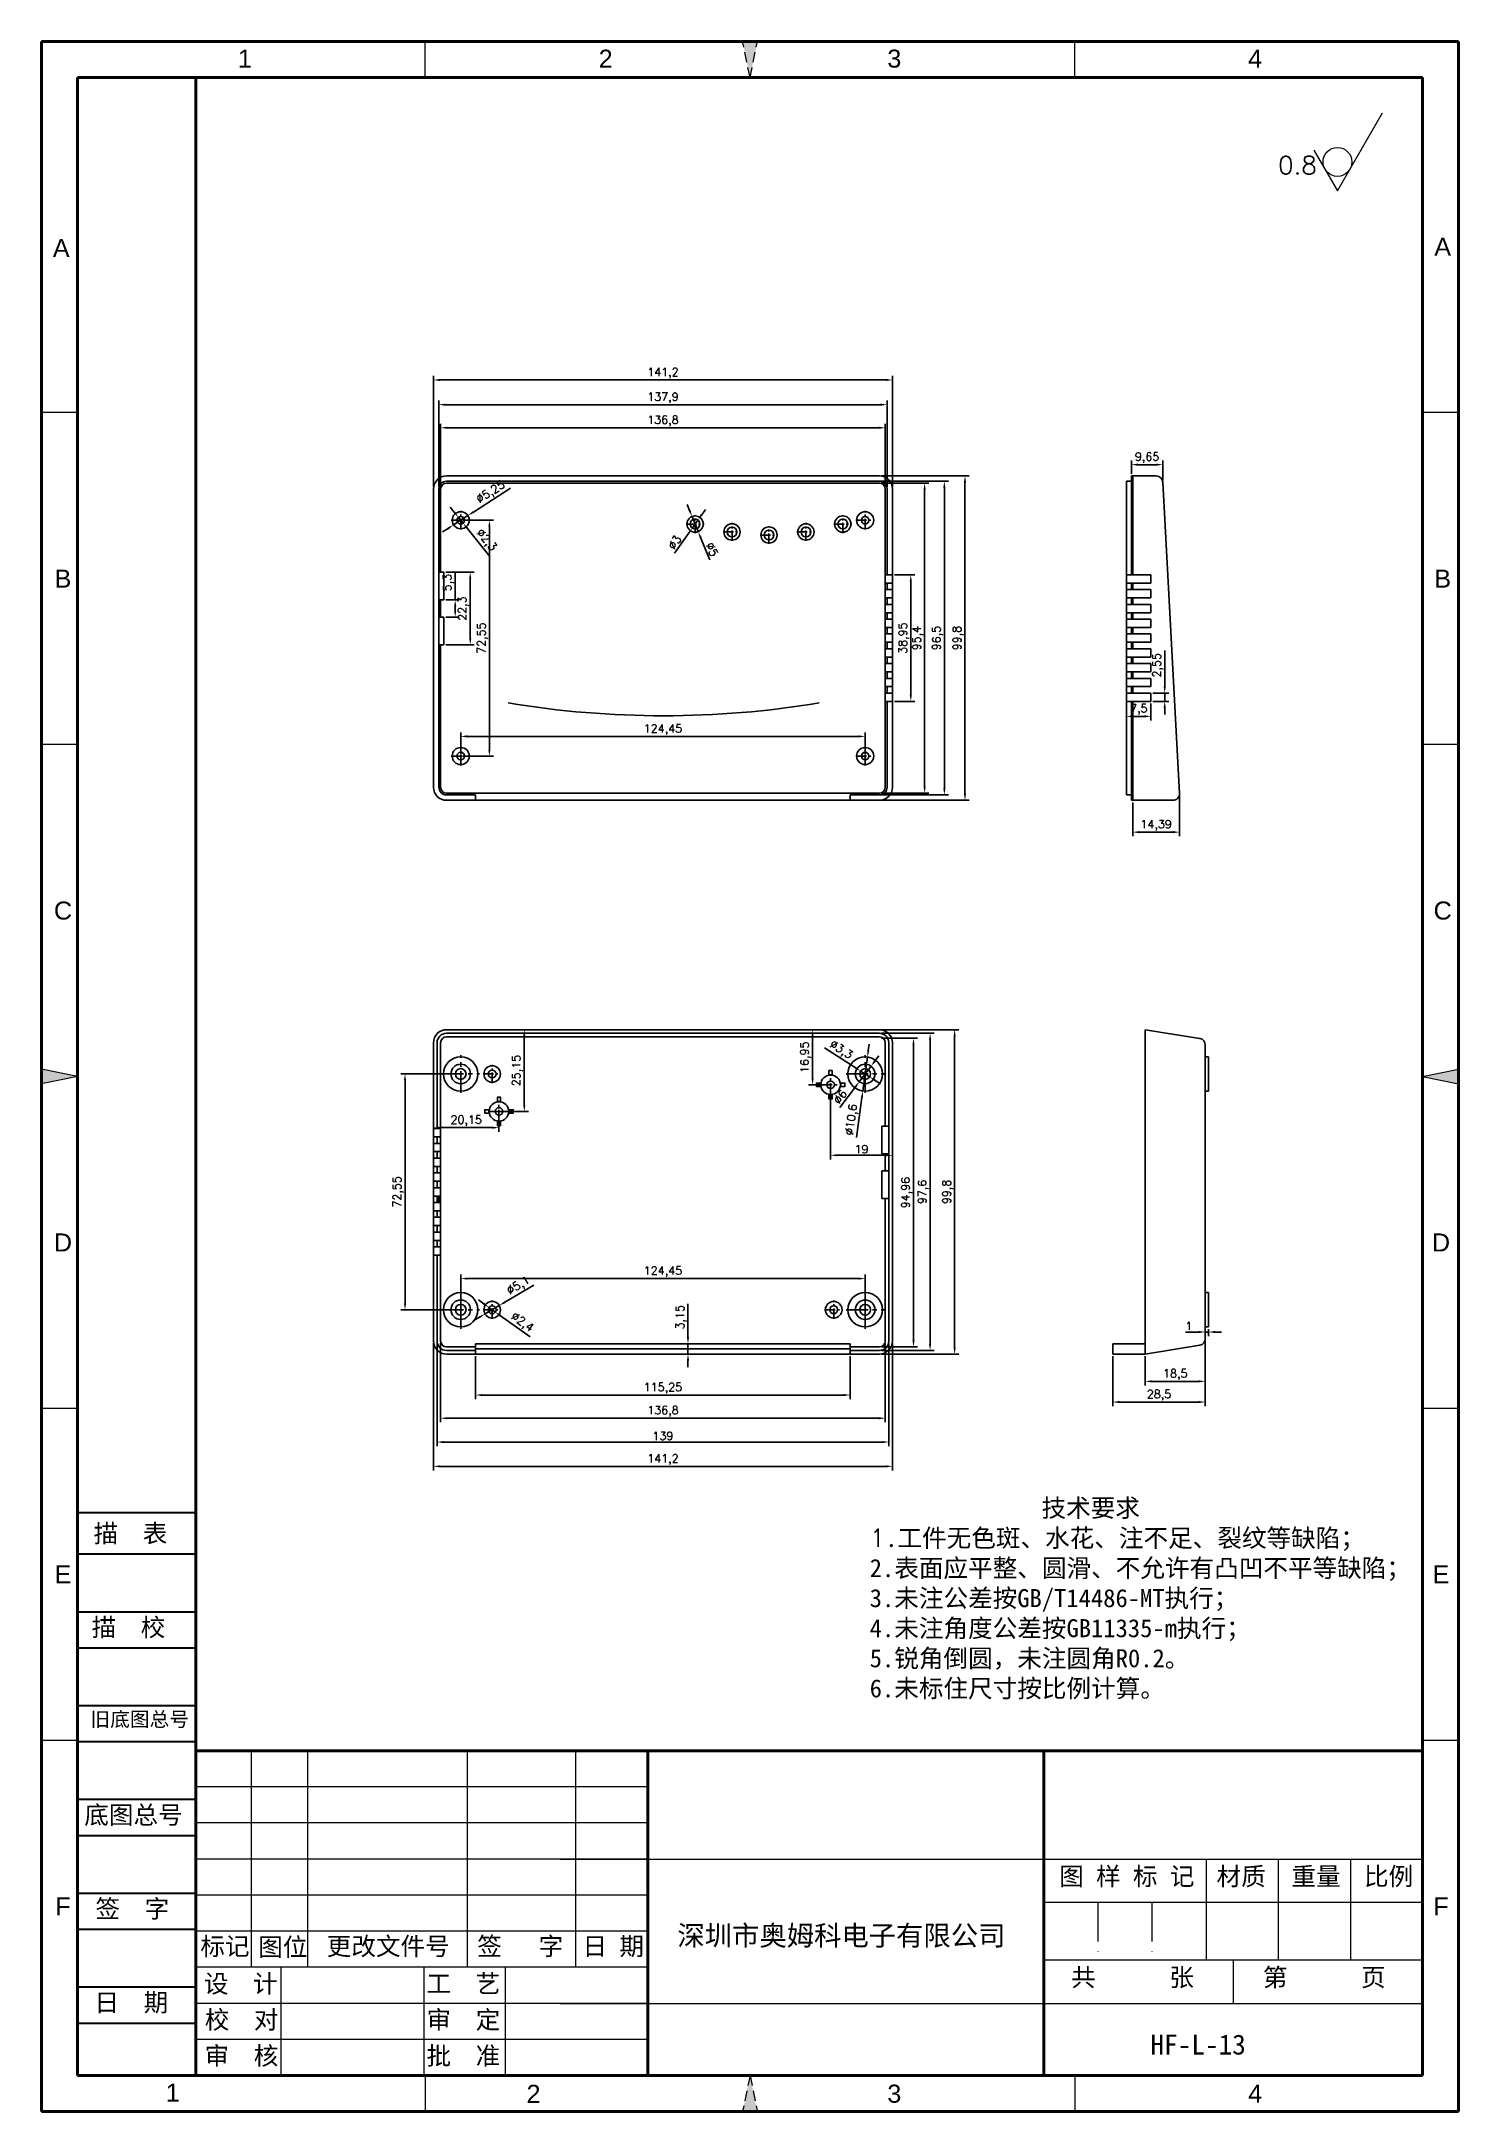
# Model space of a CAD drawing. Header units: millimetres. Extents: x 28033 to 28469, y -471 to 166.
import ezdxf
from ezdxf.enums import TextEntityAlignment as Align

# ---------------------------------------------------------------- set-up
doc = ezdxf.new("R2010")
doc.units = ezdxf.units.MM
for name, pattern in [('ACAD_ISO10W100', [18, 12, -3, 0, -3]), ('CENTER', [50.8, 31.75, -6.35, 6.35, -6.35]), ('HIDDEN2', [4.7625, 3.175, -1.5875])]:
    doc.linetypes.add(name, pattern=pattern)
for name, color, linetype, lineweight in [('dim', 82, 'Continuous', 9), ('图层1', 7, 'ACAD_ISO10W100', 15), ('图层2', 7, 'Continuous', 30), ('图层3', 7, 'Continuous', 15), ('图层4', 7, 'Continuous', 40), ('图层5', 7, 'HIDDEN2', 15), ('细实线', 3, 'Continuous', 18)]:
    doc.layers.add(name, color=color, linetype=linetype, lineweight=lineweight)
doc.layers.add('尺寸线', color=7, linetype='Continuous')
doc.styles.get("Standard").update_dxf_attribs({"font": 'txt', "bigfont": 'gbcbig.shx'})
doc.styles.add('样式 3', font='arial.ttf', dxfattribs={"height": 3.8})
doc.dimstyles.new('ISO-25', dxfattribs={"dimtxt": 2.5, "dimasz": 2.5, "dimexe": 1.25, "dimexo": 0.625, "dimtad": 1, "dimtxsty": 'Standard', "dimcen": 2.5, "dimadec": 0, "dimazin": 0, "dimtfac": 1, "dimtmove": 0, "dimatfit": 3, "dimfxl": 0, "dimarcsym": 0})

msp = doc.modelspace()

# ---------------------------------------------------------------- texts
at = {"layer": '图层1', "color": 0, "style": '样式 3'}
for s, p in [('B', (28039.506, 0.441)), ('B', (28464.043, 0.441)), ('C', (28039.506, -101.693)), ('C', (28464.043, -101.693)), ('D', (28039.506, -203.828)), ('D', (28463.522, -203.828)), ('E', (28039.506, -305.962)), ('E', (28463.522, -305.962)), ('F', (28039.506, -408.097)), ('F', (28463.522, -408.097))]:
    msp.add_text(s, height=5.551, dxfattribs=at).set_placement(p, align=Align.MIDDLE)
at = {"layer": '图层1', "color": 0, "attachment_point": 1}
for s, insert, char_height, width in [('{\\fSimSun|b0|i0|c134|p2;图 样 标 记}', (28346.034, -396.073), 5.55079, 68.86605), ('{\\fSimSun|b0|i0|c134|p2;材质 }', (28394.447, -396.096), 5.55079, 46.2943), ('{\\fSimSun|b0|i0|c134|p2;深圳市奥姆科电子有限公司}', (28228.556, -414.008), 6.16755, 116.53778), ('{\\fSimSun|b0|i0|c134|p2;标记}', (28081.767, -417.599), 5.55079, 15.54223), ('{\\fSimSun|b0|i0|c134|p2;图位}', (28099.592, -417.823), 5.55079, 15.54223), ('{\\fSimSun|b0|i0|c134|p2;更改文件号}', (28120.667, -417.599), 5.55079, 46.2943), ('{\\fSimSun|b0|i0|c134|p2;审  核}', (28083.073, -451.323), 5.55079, 45.01317), ('{\\fSimSun|b0|i0|c134|p2;批  准}', (28151.363, -451.323), 5.55079, 46.2943), ('{\\fSimSun|b0|i0|c134|p2;HF-L-13}', (28374.104, -447.545), 6.16755, 116.53778)]:
    msp.add_mtext(s, dxfattribs=dict(at, insert=insert, char_height=char_height, width=width))
at = {"layer": '图层2', "color": 0, "attachment_point": 1}
for s, insert, char_height, width in [('{\\fSimSun|b0|i0|c134|p2;描\\fSimSun|b0|i0|c0|p2;  \\fSimSun|b0|i0|c134|p2;表}', (28048.926, -290.596), 5.55073, 62.19971), ('{\\fSimSun|b0|i0|c134|p2;描\\fSimSun|b0|i0|c0|p2;  \\fSimSun|b0|i0|c134|p2;校}', (28048.294, -319.46), 5.55073, 62.19971), ('{\\fSimSun|b0|i0|c134|p2;旧底图总号}', (28047.982, -348.323), 4.44064, 62.19971), ('{\\fSimSun|b0|i0|c134|p2;底图总号}', (28046.057, -377.187), 5.55073, 62.19971), ('{\\fSimSun|b0|i0|c134|p2;重量 }', (28417.494, -396.096), 5.55079, 46.2943), ('{\\fSimSun|b0|i0|c134|p2;比例 }', (28439.826, -396.096), 5.55079, 46.2943), ('{\\fSimSun|b0|i0|c134|p2;签\\fSimSun|b0|i0|c0|p2;  \\fSimSun|b0|i0|c134|p2;字}', (28049.495, -406.051), 5.55073, 62.19971), ('{\\fSimSun|b0|i0|c134|p2;签   字}', (28166.954, -417.599), 5.55079, 46.2943), ('{\\fSimSun|b0|i0|c134|p2;日 期}', (28199.379, -417.599), 5.55079, 46.2943), ('{\\fSimSun|b0|i0|c134|p2;共      张}', (28349.692, -427.158), 5.55079, 61.41441), ('{\\fSimSun|b0|i0|c134|p2;第      页}', (28408.714, -427.158), 5.55079, 57.00467), ('{\\fSimSun|b0|i0|c134|p2;设  计}', (28082.858, -429.12), 5.55079, 43.02754), ('{\\fSimSun|b0|i0|c134|p2;工  艺}', (28151.363, -429.12), 5.55079, 46.2943), ('{\\fSimSun|b0|i0|c134|p2;日\\fSimSun|b0|i0|c0|p2;  \\fSimSun|b0|i0|c134|p2;期}', (28049.179, -434.915), 5.55073, 62.19971), ('{\\fSimSun|b0|i0|c134|p2;校  对}', (28083.125, -440.221), 5.55079, 40.24726), ('{\\fSimSun|b0|i0|c134|p2;审  定}', (28151.363, -440.221), 5.55079, 46.2943)]:
    msp.add_mtext(s, dxfattribs=dict(at, insert=insert, char_height=char_height, width=width))
at = {"layer": '图层3', "color": 0, "insert": (28287.735, -282.728), "char_height": 5.55079, "width": 262.90973, "attachment_point": 1}
msp.add_mtext('{\\fSimSun|b0|i0|c134|p54;              技术要求\\P}1{\\fSimSun|b0|i0|c134|p54;.工件无色斑、水花、注不足、裂纹等缺陷；\\P2.表面应平整、圆滑、不允许有凸凹不平等缺陷；\\P3.未注公差按GB/T14486-MT执行；\\P4.未注角度公差按GB11335-m执行；\\P5.锐角倒圆，未注圆角R0.2。}\\P{\\fSimSun|b0|i0|c134|p2;6.未标住尺寸按比例计算。}', dxfattribs=at)
at = {"layer": '图层5', "color": 0, "style": '样式 3'}
for s, p in [('1', (28095.477, 160.462)), ('2', (28206.493, 160.462)), ('3', (28295.305, 160.462)), ('4', (28406.321, 160.462)), ('A', (28038.967, 102.172)), ('A', (28464.043, 102.576)), ('1', (28073.273, -465.424)), ('2', (28184.289, -465.755)), ('3', (28295.305, -465.755)), ('4', (28406.321, -465.755))]:
    msp.add_text(s, height=5.551, dxfattribs=at).set_placement(p, align=Align.MIDDLE)
at = {"layer": '细实线', "color": 0, "insert": (28413.401, 130.438), "char_height": 5.5508, "width": 20.72361, "attachment_point": 1}
msp.add_mtext('0.8', dxfattribs=at)

# ---------------------------------------------------------------- blocks, each defined once
blk = doc.blocks.new('*D2083')
at = {"layer": 'Defpoints', "color": 0, "transparency": 16777216}
for p in [(28153.51, 61.56), (28153.51, 28.03), (28294.71, 28.03)]:
    blk.add_point(p, dxfattribs=at)
at = {"layer": 'dim', "color": 0, "lineweight": -2, "transparency": 16777216}
for p, q in [((28153.51, 28.65), (28153.51, 62.81)), ((28292.71, 61.56), (28155.51, 61.56)), ((28294.71, 28.65), (28294.71, 62.81))]:
    blk.add_line(p, q, dxfattribs=at)
at = {"layer": 'dim', "color": 0, "transparency": 16777216}
for points in [[(28155.51, 61.9), (28155.51, 61.23), (28153.51, 61.56)], [(28292.71, 61.9), (28292.71, 61.23), (28294.71, 61.56)]]:
    blk.add_solid(points, dxfattribs=at)
at = {"layer": 'dim', "color": 0, "transparency": 16777216, "insert": (28224.11, 63.65), "char_height": 2.5, "attachment_point": 5}
blk.add_mtext('141,2', dxfattribs=at)
blk = doc.blocks.new('*D2084')
at = {"layer": 'Defpoints', "color": 0, "transparency": 16777216}
for p in [(28293.06, 53.96), (28155.16, 28.03), (28293.06, 28.03)]:
    blk.add_point(p, dxfattribs=at)
at = {"layer": 'dim', "color": 0, "lineweight": -2, "transparency": 16777216}
for p, q in [((28155.16, 28.65), (28155.16, 55.21)), ((28157.16, 53.96), (28291.06, 53.96)), ((28293.06, 28.65), (28293.06, 55.21))]:
    blk.add_line(p, q, dxfattribs=at)
at = {"layer": 'dim', "color": 0, "transparency": 16777216}
for points in [[(28157.16, 54.29), (28157.16, 53.63), (28155.16, 53.96)], [(28291.06, 54.29), (28291.06, 53.63), (28293.06, 53.96)]]:
    blk.add_solid(points, dxfattribs=at)
at = {"layer": 'dim', "color": 0, "transparency": 16777216, "insert": (28224.11, 56.04), "char_height": 2.5, "attachment_point": 5}
blk.add_mtext('137,9', dxfattribs=at)
blk = doc.blocks.new('*D2085')
at = {"layer": 'Defpoints', "color": 0, "transparency": 16777216}
for p in [(28292.51, 46.85), (28155.71, 28.03), (28292.51, 28.03)]:
    blk.add_point(p, dxfattribs=at)
at = {"layer": 'dim', "color": 0, "lineweight": -2, "transparency": 16777216}
for p, q in [((28155.71, 28.65), (28155.71, 48.1)), ((28157.71, 46.85), (28290.51, 46.85)), ((28292.51, 28.65), (28292.51, 48.1))]:
    blk.add_line(p, q, dxfattribs=at)
at = {"layer": 'dim', "color": 0, "transparency": 16777216}
for points in [[(28157.71, 47.19), (28157.71, 46.52), (28155.71, 46.85)], [(28290.51, 47.19), (28290.51, 46.52), (28292.51, 46.85)]]:
    blk.add_solid(points, dxfattribs=at)
at = {"layer": 'dim', "color": 0, "transparency": 16777216, "insert": (28224.11, 48.94), "char_height": 2.5, "attachment_point": 5}
blk.add_mtext('136,8', dxfattribs=at)
blk = doc.blocks.new('*D2086')
at = {"layer": 'Defpoints', "color": 0, "transparency": 16777216}
for p in [(28290.71, 32.03), (28317.05, 32.03), (28290.71, -67.77)]:
    blk.add_point(p, dxfattribs=at)
at = {"layer": 'dim', "color": 0, "lineweight": -2, "transparency": 16777216}
for p, q in [((28291.33, 32.03), (28318.3, 32.03)), ((28317.05, -65.77), (28317.05, 30.03)), ((28291.33, -67.77), (28318.3, -67.77))]:
    blk.add_line(p, q, dxfattribs=at)
at = {"layer": 'dim', "color": 0, "transparency": 16777216}
for points in [[(28316.71, 30.03), (28317.38, 30.03), (28317.05, 32.03)], [(28316.71, -65.77), (28317.38, -65.77), (28317.05, -67.77)]]:
    blk.add_solid(points, dxfattribs=at)
at = {"layer": 'dim', "color": 0, "transparency": 16777216, "insert": (28314.96, -17.87), "char_height": 2.5, "attachment_point": 5, "rotation": 90}
blk.add_mtext('99,8', dxfattribs=at)
blk = doc.blocks.new('*D2087')
at = {"layer": 'Defpoints', "color": 0, "transparency": 16777216}
for p in [(28281.73, 30.38), (28310.7, 30.38), (28281.73, -66.12)]:
    blk.add_point(p, dxfattribs=at)
at = {"layer": 'dim', "color": 0, "lineweight": -2, "transparency": 16777216}
for p, q in [((28282.36, 30.38), (28311.95, 30.38)), ((28310.7, -64.12), (28310.7, 28.38)), ((28282.36, -66.12), (28311.95, -66.12))]:
    blk.add_line(p, q, dxfattribs=at)
at = {"layer": 'dim', "color": 0, "transparency": 16777216}
for points in [[(28310.37, 28.38), (28311.03, 28.38), (28310.7, 30.38)], [(28310.37, -64.12), (28311.03, -64.12), (28310.7, -66.12)]]:
    blk.add_solid(points, dxfattribs=at)
at = {"layer": 'dim', "color": 0, "transparency": 16777216, "insert": (28308.62, -17.87), "char_height": 2.5, "attachment_point": 5, "rotation": 90}
blk.add_mtext('96,5', dxfattribs=at)
blk = doc.blocks.new('*D2088')
at = {"layer": 'Defpoints', "color": 0, "transparency": 16777216}
for p in [(28290.71, 29.83), (28290.71, -65.57), (28304.63, -65.57)]:
    blk.add_point(p, dxfattribs=at)
at = {"layer": 'dim', "color": 0, "lineweight": -2, "transparency": 16777216}
for p, q in [((28291.33, 29.83), (28305.88, 29.83)), ((28304.63, 27.83), (28304.63, -63.57)), ((28291.33, -65.57), (28305.88, -65.57))]:
    blk.add_line(p, q, dxfattribs=at)
at = {"layer": 'dim', "color": 0, "transparency": 16777216}
for points in [[(28304.3, 27.83), (28304.96, 27.83), (28304.63, 29.83)], [(28304.3, -63.57), (28304.96, -63.57), (28304.63, -65.57)]]:
    blk.add_solid(points, dxfattribs=at)
at = {"layer": 'dim', "color": 0, "transparency": 16777216, "insert": (28302.55, -17.87), "char_height": 2.5, "attachment_point": 5, "rotation": 90}
blk.add_mtext('95,4', dxfattribs=at)
blk = doc.blocks.new('*D2089')
at = {"layer": 'Defpoints', "color": 0, "transparency": 16777216}
for p in [(28294.71, 1.6), (28300.37, 1.6), (28294.71, -37.35)]:
    blk.add_point(p, dxfattribs=at)
at = {"layer": 'dim', "color": 0, "lineweight": -2, "transparency": 16777216}
for p, q in [((28295.33, 1.6), (28301.62, 1.6)), ((28300.37, -35.35), (28300.37, -0.4)), ((28295.33, -37.35), (28301.62, -37.35))]:
    blk.add_line(p, q, dxfattribs=at)
at = {"layer": 'dim', "color": 0, "transparency": 16777216}
for points in [[(28300.04, -0.4), (28300.7, -0.4), (28300.37, 1.6)], [(28300.04, -35.35), (28300.7, -35.35), (28300.37, -37.35)]]:
    blk.add_solid(points, dxfattribs=at)
at = {"layer": 'dim', "color": 0, "transparency": 16777216, "insert": (28298.29, -17.87), "char_height": 2.5, "attachment_point": 5, "rotation": 90}
blk.add_mtext('38,95', dxfattribs=at)
blk = doc.blocks.new('*D2090')
at = {"layer": 'Defpoints', "color": 0, "transparency": 16777216}
for p in [(28161.88, -48.11), (28161.88, -54.15), (28286.33, -54.15)]:
    blk.add_point(p, dxfattribs=at)
at = {"layer": 'dim', "color": 0, "lineweight": -2, "transparency": 16777216}
for p, q in [((28161.88, -53.52), (28161.88, -46.86)), ((28284.33, -48.11), (28163.88, -48.11)), ((28286.33, -53.52), (28286.33, -46.86))]:
    blk.add_line(p, q, dxfattribs=at)
at = {"layer": 'dim', "color": 0, "transparency": 16777216}
for points in [[(28163.88, -47.78), (28163.88, -48.45), (28161.88, -48.11)], [(28284.33, -47.78), (28284.33, -48.45), (28286.33, -48.11)]]:
    blk.add_solid(points, dxfattribs=at)
at = {"layer": 'dim', "color": 0, "transparency": 16777216, "insert": (28224.11, -46.03), "char_height": 2.5, "attachment_point": 5}
blk.add_mtext('124,45', dxfattribs=at)
blk = doc.blocks.new('*D2091')
at = {"layer": 'Defpoints', "color": 0, "transparency": 16777216}
for p in [(28161.88, 18.4), (28161.88, -54.15), (28170.71, -54.15)]:
    blk.add_point(p, dxfattribs=at)
at = {"layer": 'dim', "color": 0, "lineweight": -2, "transparency": 16777216}
for p, q in [((28162.51, 18.4), (28171.96, 18.4)), ((28170.71, 16.4), (28170.71, -52.15)), ((28162.51, -54.15), (28171.96, -54.15))]:
    blk.add_line(p, q, dxfattribs=at)
at = {"layer": 'dim', "color": 0, "transparency": 16777216}
for points in [[(28170.38, 16.4), (28171.05, 16.4), (28170.71, 18.4)], [(28170.38, -52.15), (28171.05, -52.15), (28170.71, -54.15)]]:
    blk.add_solid(points, dxfattribs=at)
at = {"layer": 'dim', "color": 0, "transparency": 16777216, "insert": (28168.63, -17.87), "char_height": 2.5, "attachment_point": 5, "rotation": 90}
blk.add_mtext('72,55', dxfattribs=at)
blk = doc.blocks.new('*D2092')
at = {"layer": 'Defpoints', "color": 0, "transparency": 16777216}
for p in [(28156.71, 2.38), (28164.82, 2.38), (28156.71, -19.92)]:
    blk.add_point(p, dxfattribs=at)
at = {"layer": 'dim', "color": 0, "lineweight": -2, "transparency": 16777216}
for p, q in [((28157.33, 2.38), (28166.07, 2.38)), ((28164.82, -17.92), (28164.82, 0.38)), ((28157.33, -19.92), (28166.07, -19.92))]:
    blk.add_line(p, q, dxfattribs=at)
at = {"layer": 'dim', "color": 0, "transparency": 16777216}
for points in [[(28164.48, 0.38), (28165.15, 0.38), (28164.82, 2.38)], [(28164.48, -17.92), (28165.15, -17.92), (28164.82, -19.92)]]:
    blk.add_solid(points, dxfattribs=at)
at = {"layer": 'dim', "color": 0, "transparency": 16777216, "insert": (28162.73, -8.77), "char_height": 2.5, "attachment_point": 5, "rotation": 90}
blk.add_mtext('22,3', dxfattribs=at)
blk = doc.blocks.new('*D2093')
at = {"layer": 'Defpoints', "color": 0, "transparency": 16777216}
for p in [(28156.71, -6.12), (28160.18, -6.12), (28156.71, -11.42)]:
    blk.add_point(p, dxfattribs=at)
at = {"layer": 'dim', "color": 0, "lineweight": -2, "transparency": 16777216}
for p, q in [((28160.18, -6.12), (28160.18, 2.54)), ((28157.33, -6.12), (28161.43, -6.12)), ((28157.33, -11.42), (28161.43, -11.42)), ((28160.18, -9.42), (28160.18, -8.12))]:
    blk.add_line(p, q, dxfattribs=at)
at = {"layer": 'dim', "color": 0, "transparency": 16777216}
for points in [[(28159.85, -8.12), (28160.52, -8.12), (28160.18, -6.12)], [(28159.85, -9.42), (28160.52, -9.42), (28160.18, -11.42)]]:
    blk.add_solid(points, dxfattribs=at)
at = {"layer": 'dim', "color": 0, "transparency": 16777216, "insert": (28158.1, -0.79), "char_height": 2.5, "attachment_point": 5, "rotation": 90}
blk.add_mtext('5,3', dxfattribs=at)
blk = doc.blocks.new('*D2094')
at = {"layer": 'Defpoints', "color": 0, "transparency": 16777216}
for p in [(28164.09, 19.83), (28159.68, 16.98)]:
    blk.add_point(p, dxfattribs=at)
at = {"layer": 'dim', "color": 0, "lineweight": -2, "transparency": 16777216}
for p, q in [((28177.25, 28.32), (28165.77, 20.91)), ((28159.68, 16.98), (28164.09, 19.83)), ((28158, 15.89), (28156.32, 14.81))]:
    blk.add_line(p, q, dxfattribs=at)
at = {"layer": 'dim', "color": 0, "transparency": 16777216}
for points in [[(28165.59, 21.19), (28165.95, 20.63), (28164.09, 19.83)], [(28157.82, 16.17), (28158.18, 15.61), (28159.68, 16.98)]]:
    blk.add_solid(points, dxfattribs=at)
at = {"layer": 'dim', "color": 0, "transparency": 16777216, "insert": (28171.22, 26.91), "char_height": 2.5, "attachment_point": 5, "rotation": 32.851}
blk.add_mtext('∅5,25', dxfattribs=at)
blk = doc.blocks.new('*D2095')
at = {"layer": 'Defpoints', "color": 0, "transparency": 16777216}
for p in [(28161.16, 19.3), (28162.61, 17.51)]:
    blk.add_point(p, dxfattribs=at)
at = {"layer": 'dim', "color": 0, "lineweight": -2, "transparency": 16777216}
for p, q in [((28159.9, 20.85), (28158.64, 22.4)), ((28161.16, 19.3), (28162.61, 17.51)), ((28170.89, 7.27), (28163.87, 15.95))]:
    blk.add_line(p, q, dxfattribs=at)
at = {"layer": 'dim', "color": 0, "transparency": 16777216}
for points in [[(28160.16, 21.06), (28159.64, 20.64), (28161.16, 19.3)], [(28164.13, 16.16), (28163.61, 15.74), (28162.61, 17.51)]]:
    blk.add_solid(points, dxfattribs=at)
at = {"layer": 'dim', "color": 0, "transparency": 16777216, "insert": (28169.63, 12.15), "char_height": 2.5, "attachment_point": 5, "rotation": 308.99105}
blk.add_mtext('∅2,3', dxfattribs=at)
blk = doc.blocks.new('*D2096')
at = {"layer": 'Defpoints', "color": 0, "transparency": 16777216}
for p in [(28233.07, 19.54), (28234.95, 14.91)]:
    blk.add_point(p, dxfattribs=at)
at = {"layer": 'dim', "color": 0, "lineweight": -2, "transparency": 16777216}
for p, q in [((28232.31, 21.39), (28231.56, 23.25)), ((28233.07, 19.54), (28234.95, 14.91)), ((28238.5, 6.19), (28235.7, 13.06))]:
    blk.add_line(p, q, dxfattribs=at)
at = {"layer": 'dim', "color": 0, "transparency": 16777216}
for points in [[(28232.62, 21.52), (28232.01, 21.27), (28233.07, 19.54)], [(28236.01, 13.18), (28235.4, 12.93), (28234.95, 14.91)]]:
    blk.add_solid(points, dxfattribs=at)
at = {"layer": 'dim', "color": 0, "transparency": 16777216, "insert": (28239.21, 9.4), "char_height": 2.5, "attachment_point": 5, "rotation": 292.12939}
blk.add_mtext('∅5', dxfattribs=at)
blk = doc.blocks.new('*D2097')
at = {"layer": 'Defpoints', "color": 0, "transparency": 16777216}
for p in [(28233.14, 16), (28234.87, 18.45)]:
    blk.add_point(p, dxfattribs=at)
at = {"layer": 'dim', "color": 0, "lineweight": -2, "transparency": 16777216}
for p, q in [((28236.03, 20.08), (28237.18, 21.72)), ((28227.71, 8.31), (28231.99, 14.37)), ((28234.87, 18.45), (28233.14, 16))]:
    blk.add_line(p, q, dxfattribs=at)
at = {"layer": 'dim', "color": 0, "transparency": 16777216}
for points in [[(28235.76, 20.28), (28236.3, 19.89), (28234.87, 18.45)], [(28231.72, 14.56), (28232.26, 14.18), (28233.14, 16)]]:
    blk.add_solid(points, dxfattribs=at)
at = {"layer": 'dim', "color": 0, "transparency": 16777216, "insert": (28227.74, 11.6), "char_height": 2.5, "attachment_point": 5, "rotation": 54.75581}
blk.add_mtext('∅3', dxfattribs=at)
blk = doc.blocks.new('*D2098')
at = {"layer": 'Defpoints', "color": 0, "transparency": 16777216}
for p in [(28368.66, -67.77), (28383.05, -65.67), (28383.05, -77.57)]:
    blk.add_point(p, dxfattribs=at)
at = {"layer": 'dim', "color": 0, "lineweight": -2, "transparency": 16777216}
for p, q in [((28368.66, -68.4), (28368.66, -78.82)), ((28383.05, -66.29), (28383.05, -78.82)), ((28370.66, -77.57), (28381.05, -77.57))]:
    blk.add_line(p, q, dxfattribs=at)
at = {"layer": 'dim', "color": 0, "transparency": 16777216}
for points in [[(28370.66, -77.24), (28370.66, -77.91), (28368.66, -77.57)], [(28381.05, -77.24), (28381.05, -77.91), (28383.05, -77.57)]]:
    blk.add_solid(points, dxfattribs=at)
at = {"layer": 'dim', "color": 0, "transparency": 16777216, "insert": (28375.85, -75.49), "char_height": 2.5, "attachment_point": 5}
blk.add_mtext('14,39', dxfattribs=at)
blk = doc.blocks.new('*D2099')
at = {"layer": 'Defpoints', "color": 0, "transparency": 16777216}
for p in [(28368.26, 32.03), (28377.91, 35.5), (28377.91, 30.13)]:
    blk.add_point(p, dxfattribs=at)
at = {"layer": 'dim', "color": 0, "lineweight": -2, "transparency": 16777216}
for p, q in [((28368.26, 32.65), (28368.26, 36.75)), ((28370.26, 35.5), (28375.91, 35.5)), ((28377.91, 30.76), (28377.91, 36.75))]:
    blk.add_line(p, q, dxfattribs=at)
at = {"layer": 'dim', "color": 0, "transparency": 16777216}
for points in [[(28370.26, 35.84), (28370.26, 35.17), (28368.26, 35.5)], [(28375.91, 35.84), (28375.91, 35.17), (28377.91, 35.5)]]:
    blk.add_solid(points, dxfattribs=at)
at = {"layer": 'dim', "color": 0, "transparency": 16777216, "insert": (28373.09, 37.59), "char_height": 2.5, "attachment_point": 5}
blk.add_mtext('9,65', dxfattribs=at)
blk = doc.blocks.new('*D2100')
at = {"layer": 'Defpoints', "color": 0, "transparency": 16777216}
for p in [(28366.76, -37.35), (28374.26, -37.35), (28366.76, -41.94)]:
    blk.add_point(p, dxfattribs=at)
at = {"layer": 'dim', "color": 0, "lineweight": -2, "transparency": 16777216}
for p, q in [((28366.76, -37.97), (28366.76, -43.19)), ((28374.26, -37.97), (28374.26, -43.19)), ((28372.26, -41.94), (28368.76, -41.94))]:
    blk.add_line(p, q, dxfattribs=at)
at = {"layer": 'dim', "color": 0, "transparency": 16777216}
for points in [[(28368.76, -41.6), (28368.76, -42.27), (28366.76, -41.94)], [(28372.26, -41.6), (28372.26, -42.27), (28374.26, -41.94)]]:
    blk.add_solid(points, dxfattribs=at)
at = {"layer": 'dim', "color": 0, "transparency": 16777216, "insert": (28370.51, -39.85), "char_height": 2.5, "attachment_point": 5}
blk.add_mtext('7,5', dxfattribs=at)
blk = doc.blocks.new('*D2101')
at = {"layer": 'Defpoints', "color": 0, "transparency": 16777216}
for p in [(28374.26, -34.8), (28374.26, -37.35), (28378.51, -34.8)]:
    blk.add_point(p, dxfattribs=at)
at = {"layer": 'dim', "color": 0, "lineweight": -2, "transparency": 16777216}
for p, q in [((28378.51, -32.8), (28378.51, -21.63)), ((28374.89, -34.8), (28379.76, -34.8)), ((28374.89, -37.35), (28379.76, -37.35)), ((28378.51, -37.35), (28378.51, -34.8)), ((28378.51, -39.35), (28378.51, -41.35))]:
    blk.add_line(p, q, dxfattribs=at)
at = {"layer": 'dim', "color": 0, "transparency": 16777216}
for points in [[(28378.17, -32.8), (28378.84, -32.8), (28378.51, -34.8)], [(28378.17, -39.35), (28378.84, -39.35), (28378.51, -37.35)]]:
    blk.add_solid(points, dxfattribs=at)
at = {"layer": 'dim', "color": 0, "transparency": 16777216, "insert": (28376.42, -26.22), "char_height": 2.5, "attachment_point": 5, "rotation": 90}
blk.add_mtext('2,55', dxfattribs=at)
blk = doc.blocks.new('*D2102')
at = {"layer": 'Defpoints', "color": 0, "transparency": 16777216}
for p in [(28166.48, -238.16), (28281.73, -238.16), (28166.48, -250.78)]:
    blk.add_point(p, dxfattribs=at)
at = {"layer": 'dim', "color": 0, "lineweight": -2, "transparency": 16777216}
for p, q in [((28166.48, -238.78), (28166.48, -252.03)), ((28281.73, -238.78), (28281.73, -252.03)), ((28279.73, -250.78), (28168.48, -250.78))]:
    blk.add_line(p, q, dxfattribs=at)
at = {"layer": 'dim', "color": 0, "transparency": 16777216}
for points in [[(28168.48, -250.44), (28168.48, -251.11), (28166.48, -250.78)], [(28279.73, -250.44), (28279.73, -251.11), (28281.73, -250.78)]]:
    blk.add_solid(points, dxfattribs=at)
at = {"layer": 'dim', "color": 0, "transparency": 16777216, "insert": (28224.11, -248.69), "char_height": 2.5, "attachment_point": 5}
blk.add_mtext('115,25', dxfattribs=at)
blk = doc.blocks.new('*D2103')
at = {"layer": 'Defpoints', "color": 0, "transparency": 16777216}
for p in [(28155.71, -234.16), (28292.51, -234.16), (28292.51, -257.91)]:
    blk.add_point(p, dxfattribs=at)
at = {"layer": 'dim', "color": 0, "lineweight": -2, "transparency": 16777216}
for p, q in [((28155.71, -234.78), (28155.71, -259.16)), ((28292.51, -234.78), (28292.51, -259.16)), ((28157.71, -257.91), (28290.51, -257.91))]:
    blk.add_line(p, q, dxfattribs=at)
at = {"layer": 'dim', "color": 0, "transparency": 16777216}
for points in [[(28157.71, -257.57), (28157.71, -258.24), (28155.71, -257.91)], [(28290.51, -257.57), (28290.51, -258.24), (28292.51, -257.91)]]:
    blk.add_solid(points, dxfattribs=at)
at = {"layer": 'dim', "color": 0, "transparency": 16777216, "insert": (28224.11, -255.82), "char_height": 2.5, "attachment_point": 5}
blk.add_mtext('136,8', dxfattribs=at)
blk = doc.blocks.new('*D2104')
at = {"layer": 'Defpoints', "color": 0, "transparency": 16777216}
for p in [(28154.61, -234.16), (28293.61, -234.16), (28293.61, -265.24)]:
    blk.add_point(p, dxfattribs=at)
at = {"layer": 'dim', "color": 0, "lineweight": -2, "transparency": 16777216}
for p, q in [((28154.61, -234.78), (28154.61, -266.49)), ((28293.61, -234.78), (28293.61, -266.49)), ((28156.61, -265.24), (28291.61, -265.24))]:
    blk.add_line(p, q, dxfattribs=at)
at = {"layer": 'dim', "color": 0, "transparency": 16777216}
for points in [[(28156.61, -264.91), (28156.61, -265.58), (28154.61, -265.24)], [(28291.61, -264.91), (28291.61, -265.58), (28293.61, -265.24)]]:
    blk.add_solid(points, dxfattribs=at)
at = {"layer": 'dim', "color": 0, "transparency": 16777216, "insert": (28224.11, -263.37), "char_height": 2.5, "attachment_point": 5}
blk.add_mtext('139', dxfattribs=at)
blk = doc.blocks.new('*D2105')
at = {"layer": 'Defpoints', "color": 0, "transparency": 16777216}
for p in [(28153.51, -234.16), (28294.71, -234.16), (28294.71, -272.72)]:
    blk.add_point(p, dxfattribs=at)
at = {"layer": 'dim', "color": 0, "lineweight": -2, "transparency": 16777216}
for p, q in [((28153.51, -234.78), (28153.51, -273.97)), ((28294.71, -234.78), (28294.71, -273.97)), ((28155.51, -272.72), (28292.71, -272.72))]:
    blk.add_line(p, q, dxfattribs=at)
at = {"layer": 'dim', "color": 0, "transparency": 16777216}
for points in [[(28155.51, -272.39), (28155.51, -273.06), (28153.51, -272.72)], [(28292.71, -272.39), (28292.71, -273.06), (28294.71, -272.72)]]:
    blk.add_solid(points, dxfattribs=at)
at = {"layer": 'dim', "color": 0, "transparency": 16777216, "insert": (28224.11, -270.64), "char_height": 2.5, "attachment_point": 5}
blk.add_mtext('141,2', dxfattribs=at)
blk = doc.blocks.new('*D2106')
at = {"layer": 'Defpoints', "color": 0, "transparency": 16777216}
for p in [(28290.71, -141), (28301.21, -141), (28290.71, -235.96)]:
    blk.add_point(p, dxfattribs=at)
at = {"layer": 'dim', "color": 0, "lineweight": -2, "transparency": 16777216}
for p, q in [((28291.33, -141), (28302.46, -141)), ((28301.21, -233.96), (28301.21, -143)), ((28291.33, -235.96), (28302.46, -235.96))]:
    blk.add_line(p, q, dxfattribs=at)
at = {"layer": 'dim', "color": 0, "transparency": 16777216}
for points in [[(28300.88, -143), (28301.54, -143), (28301.21, -141)], [(28300.88, -233.96), (28301.54, -233.96), (28301.21, -235.96)]]:
    blk.add_solid(points, dxfattribs=at)
at = {"layer": 'dim', "color": 0, "transparency": 16777216, "insert": (28299.13, -188.48), "char_height": 2.5, "attachment_point": 5, "rotation": 90}
blk.add_mtext('94,96', dxfattribs=at)
blk = doc.blocks.new('*D2107')
at = {"layer": 'Defpoints', "color": 0, "transparency": 16777216}
for p in [(28290.71, -139.46), (28306.32, -139.46), (28290.71, -237.06)]:
    blk.add_point(p, dxfattribs=at)
at = {"layer": 'dim', "color": 0, "lineweight": -2, "transparency": 16777216}
for p, q in [((28291.33, -139.46), (28307.57, -139.46)), ((28306.32, -235.06), (28306.32, -141.46)), ((28291.33, -237.06), (28307.57, -237.06))]:
    blk.add_line(p, q, dxfattribs=at)
at = {"layer": 'dim', "color": 0, "transparency": 16777216}
for points in [[(28305.98, -141.46), (28306.65, -141.46), (28306.32, -139.46)], [(28305.98, -235.06), (28306.65, -235.06), (28306.32, -237.06)]]:
    blk.add_solid(points, dxfattribs=at)
at = {"layer": 'dim', "color": 0, "transparency": 16777216, "insert": (28304.23, -188.26), "char_height": 2.5, "attachment_point": 5, "rotation": 90}
blk.add_mtext('97,6', dxfattribs=at)
blk = doc.blocks.new('*D2108')
at = {"layer": 'Defpoints', "color": 0, "transparency": 16777216}
for p in [(28290.71, -138.36), (28290.71, -238.16), (28313.87, -238.16)]:
    blk.add_point(p, dxfattribs=at)
at = {"layer": 'dim', "color": 0, "lineweight": -2, "transparency": 16777216}
for p, q in [((28291.33, -138.36), (28315.12, -138.36)), ((28313.87, -140.36), (28313.87, -236.16)), ((28291.33, -238.16), (28315.12, -238.16))]:
    blk.add_line(p, q, dxfattribs=at)
at = {"layer": 'dim', "color": 0, "transparency": 16777216}
for points in [[(28313.53, -140.36), (28314.2, -140.36), (28313.87, -138.36)], [(28313.53, -236.16), (28314.2, -236.16), (28313.87, -238.16)]]:
    blk.add_solid(points, dxfattribs=at)
at = {"layer": 'dim', "color": 0, "transparency": 16777216, "insert": (28311.78, -188.26), "char_height": 2.5, "attachment_point": 5, "rotation": 90}
blk.add_mtext('99,8', dxfattribs=at)
blk = doc.blocks.new('*D2109')
at = {"layer": 'Defpoints', "color": 0, "transparency": 16777216}
for p in [(28391, -233.46), (28372.5, -238.16), (28391, -246.57)]:
    blk.add_point(p, dxfattribs=at)
at = {"layer": 'dim', "color": 0, "lineweight": -2, "transparency": 16777216}
for p, q in [((28391, -234.08), (28391, -247.82)), ((28372.5, -238.78), (28372.5, -247.82)), ((28374.5, -246.57), (28389, -246.57))]:
    blk.add_line(p, q, dxfattribs=at)
at = {"layer": 'dim', "color": 0, "transparency": 16777216}
for points in [[(28374.5, -246.24), (28374.5, -246.9), (28372.5, -246.57)], [(28389, -246.24), (28389, -246.9), (28391, -246.57)]]:
    blk.add_solid(points, dxfattribs=at)
at = {"layer": 'dim', "color": 0, "transparency": 16777216, "insert": (28381.75, -244.49), "char_height": 2.5, "attachment_point": 5}
blk.add_mtext('18,5', dxfattribs=at)
blk = doc.blocks.new('*D2110')
at = {"layer": 'Defpoints', "color": 0, "transparency": 16777216}
for p in [(28391, -233.46), (28362.5, -238.16), (28391, -252.93)]:
    blk.add_point(p, dxfattribs=at)
at = {"layer": 'dim', "color": 0, "lineweight": -2, "transparency": 16777216}
for p, q in [((28391, -234.08), (28391, -254.18)), ((28362.5, -238.78), (28362.5, -254.18)), ((28364.5, -252.93), (28389, -252.93))]:
    blk.add_line(p, q, dxfattribs=at)
at = {"layer": 'dim', "color": 0, "transparency": 16777216}
for points in [[(28364.5, -252.6), (28364.5, -253.26), (28362.5, -252.93)], [(28389, -252.6), (28389, -253.26), (28391, -252.93)]]:
    blk.add_solid(points, dxfattribs=at)
at = {"layer": 'dim', "color": 0, "transparency": 16777216, "insert": (28376.75, -250.85), "char_height": 2.5, "attachment_point": 5}
blk.add_mtext('28,5', dxfattribs=at)
blk = doc.blocks.new('*D2111')
at = {"layer": 'Defpoints', "color": 0, "transparency": 16777216}
for p in [(28391, -229.83), (28391, -231.39), (28392, -229.83)]:
    blk.add_point(p, dxfattribs=at)
at = {"layer": 'dim', "color": 0, "lineweight": -2, "transparency": 16777216}
for p, q in [((28389, -231.39), (28384.92, -231.39)), ((28391, -230.46), (28391, -232.64)), ((28392, -231.39), (28391, -231.39)), ((28392, -230.46), (28392, -232.64)), ((28394, -231.39), (28396, -231.39))]:
    blk.add_line(p, q, dxfattribs=at)
at = {"layer": 'dim', "color": 0, "transparency": 16777216}
for points in [[(28389, -231.05), (28389, -231.72), (28391, -231.39)], [(28394, -231.05), (28394, -231.72), (28392, -231.39)]]:
    blk.add_solid(points, dxfattribs=at)
at = {"layer": 'dim', "color": 0, "transparency": 16777216, "insert": (28385.96, -229.51), "char_height": 2.5, "attachment_point": 5}
blk.add_mtext('1', dxfattribs=at)
blk = doc.blocks.new('*D2112')
at = {"layer": 'Defpoints', "color": 0, "transparency": 16777216}
for p in [(28287.04, -146.73), (28285.63, -157.24)]:
    blk.add_point(p, dxfattribs=at)
at = {"layer": 'dim', "color": 0, "lineweight": -2, "transparency": 16777216}
for p, q in [((28287.31, -144.75), (28287.57, -142.77)), ((28287.04, -146.73), (28285.63, -157.24)), ((28283.71, -171.52), (28285.36, -159.22))]:
    blk.add_line(p, q, dxfattribs=at)
at = {"layer": 'dim', "color": 0, "transparency": 16777216}
for points in [[(28286.98, -144.7), (28287.64, -144.79), (28287.04, -146.73)], [(28285.03, -159.17), (28285.69, -159.26), (28285.63, -157.24)]]:
    blk.add_solid(points, dxfattribs=at)
at = {"layer": 'dim', "color": 0, "transparency": 16777216, "insert": (28282.34, -166.08), "char_height": 2.5, "attachment_point": 5, "rotation": 82.34859}
blk.add_mtext('∅10,6', dxfattribs=at)
blk = doc.blocks.new('*D2113')
at = {"layer": 'Defpoints', "color": 0, "transparency": 16777216}
for p in [(28288.14, -149.59), (28284.53, -154.38)]:
    blk.add_point(p, dxfattribs=at)
at = {"layer": 'dim', "color": 0, "lineweight": -2, "transparency": 16777216}
for p, q in [((28289.35, -147.99), (28290.55, -146.4)), ((28288.14, -149.59), (28284.53, -154.38)), ((28278.52, -162.32), (28283.32, -155.97))]:
    blk.add_line(p, q, dxfattribs=at)
at = {"layer": 'dim', "color": 0, "transparency": 16777216}
for points in [[(28289.08, -147.79), (28289.61, -148.19), (28288.14, -149.59)], [(28283.05, -155.77), (28283.59, -156.17), (28284.53, -154.38)]]:
    blk.add_solid(points, dxfattribs=at)
at = {"layer": 'dim', "color": 0, "transparency": 16777216, "insert": (28278.66, -159.03), "char_height": 2.5, "attachment_point": 5, "rotation": 52.93075}
blk.add_mtext('∅6', dxfattribs=at)
blk = doc.blocks.new('*D2114')
at = {"layer": 'Defpoints', "color": 0, "transparency": 16777216}
for p in [(28284.94, -151.09), (28287.72, -152.87)]:
    blk.add_point(p, dxfattribs=at)
at = {"layer": 'dim', "color": 0, "lineweight": -2, "transparency": 16777216}
for p, q in [((28273.86, -143.99), (28283.26, -150.01)), ((28287.72, -152.87), (28284.94, -151.09)), ((28289.41, -153.95), (28291.09, -155.03))]:
    blk.add_line(p, q, dxfattribs=at)
at = {"layer": 'dim', "color": 0, "transparency": 16777216}
for points in [[(28283.44, -149.73), (28283.08, -150.3), (28284.94, -151.09)], [(28289.59, -153.67), (28289.23, -154.23), (28287.72, -152.87)]]:
    blk.add_solid(points, dxfattribs=at)
at = {"layer": 'dim', "color": 0, "transparency": 16777216, "insert": (28278.84, -144.71), "char_height": 2.5, "attachment_point": 5, "rotation": 327.3694}
blk.add_mtext('∅3,3', dxfattribs=at)
blk = doc.blocks.new('*D2115')
at = {"layer": 'Defpoints', "color": 0, "transparency": 16777216}
for p in [(28144.75, -151.98), (28161.88, -151.98), (28161.88, -224.53)]:
    blk.add_point(p, dxfattribs=at)
at = {"layer": 'dim', "color": 0, "lineweight": -2, "transparency": 16777216}
for p, q in [((28161.26, -151.98), (28143.5, -151.98)), ((28144.75, -222.53), (28144.75, -153.98)), ((28161.26, -224.53), (28143.5, -224.53))]:
    blk.add_line(p, q, dxfattribs=at)
at = {"layer": 'dim', "color": 0, "transparency": 16777216}
for points in [[(28144.41, -153.98), (28145.08, -153.98), (28144.75, -151.98)], [(28144.41, -222.53), (28145.08, -222.53), (28144.75, -224.53)]]:
    blk.add_solid(points, dxfattribs=at)
at = {"layer": 'dim', "color": 0, "transparency": 16777216, "insert": (28142.66, -188.26), "char_height": 2.5, "attachment_point": 5, "rotation": 90}
blk.add_mtext('72,55', dxfattribs=at)
blk = doc.blocks.new('*D2116')
at = {"layer": 'Defpoints', "color": 0, "transparency": 16777216}
for p in [(28286.33, -214.94), (28161.88, -224.53), (28286.33, -224.53)]:
    blk.add_point(p, dxfattribs=at)
at = {"layer": 'dim', "color": 0, "lineweight": -2, "transparency": 16777216}
for p, q in [((28161.88, -223.91), (28161.88, -213.69)), ((28163.88, -214.94), (28284.33, -214.94)), ((28286.33, -223.91), (28286.33, -213.69))]:
    blk.add_line(p, q, dxfattribs=at)
at = {"layer": 'dim', "color": 0, "transparency": 16777216}
for points in [[(28163.88, -214.61), (28163.88, -215.27), (28161.88, -214.94)], [(28284.33, -214.61), (28284.33, -215.27), (28286.33, -214.94)]]:
    blk.add_solid(points, dxfattribs=at)
at = {"layer": 'dim', "color": 0, "transparency": 16777216, "insert": (28224.11, -212.86), "char_height": 2.5, "attachment_point": 5}
blk.add_mtext('124,45', dxfattribs=at)
blk = doc.blocks.new('*D2117')
at = {"layer": 'Defpoints', "color": 0, "transparency": 16777216}
for p in [(28169.37, -225.83), (28173.75, -223.23)]:
    blk.add_point(p, dxfattribs=at)
at = {"layer": 'dim', "color": 0, "lineweight": -2, "transparency": 16777216}
for p, q in [((28184.36, -216.95), (28175.47, -222.21)), ((28167.64, -226.85), (28165.92, -227.87)), ((28169.37, -225.83), (28173.75, -223.23))]:
    blk.add_line(p, q, dxfattribs=at)
at = {"layer": 'dim', "color": 0, "transparency": 16777216}
for points in [[(28175.3, -221.93), (28175.64, -222.5), (28173.75, -223.23)], [(28167.47, -226.57), (28167.81, -227.14), (28169.37, -225.83)]]:
    blk.add_solid(points, dxfattribs=at)
at = {"layer": 'dim', "color": 0, "transparency": 16777216, "insert": (28179.72, -217.28), "char_height": 2.5, "attachment_point": 5, "rotation": 30.64625}
blk.add_mtext('∅5,1', dxfattribs=at)
blk = doc.blocks.new('*D2118')
at = {"layer": 'Defpoints', "color": 0, "transparency": 16777216}
for p in [(28170.58, -223.84), (28172.54, -225.23)]:
    blk.add_point(p, dxfattribs=at)
at = {"layer": 'dim', "color": 0, "lineweight": -2, "transparency": 16777216}
for p, q in [((28168.95, -222.67), (28167.33, -221.51)), ((28170.58, -223.84), (28172.54, -225.23)), ((28183.25, -232.88), (28174.16, -226.39))]:
    blk.add_line(p, q, dxfattribs=at)
at = {"layer": 'dim', "color": 0, "transparency": 16777216}
for points in [[(28169.15, -222.4), (28168.76, -222.95), (28170.58, -223.84)], [(28174.36, -226.12), (28173.97, -226.66), (28172.54, -225.23)]]:
    blk.add_solid(points, dxfattribs=at)
at = {"layer": 'dim', "color": 0, "transparency": 16777216, "insert": (28180.73, -228.52), "char_height": 2.5, "attachment_point": 5, "rotation": 324.49354}
blk.add_mtext('∅2,4', dxfattribs=at)
blk = doc.blocks.new('*D2119')
at = {"layer": 'Defpoints', "color": 0, "transparency": 16777216}
for p in [(28224.11, -235.01), (28224.11, -238.16), (28231.82, -238.16)]:
    blk.add_point(p, dxfattribs=at)
at = {"layer": 'dim', "color": 0, "lineweight": -2, "transparency": 16777216}
for p, q in [((28231.82, -233.01), (28231.82, -222.67)), ((28224.73, -235.01), (28233.07, -235.01)), ((28231.82, -238.16), (28231.82, -235.01)), ((28224.73, -238.16), (28233.07, -238.16)), ((28231.82, -240.16), (28231.82, -242.16))]:
    blk.add_line(p, q, dxfattribs=at)
at = {"layer": 'dim', "color": 0, "transparency": 16777216}
for points in [[(28231.48, -233.01), (28232.15, -233.01), (28231.82, -235.01)], [(28231.48, -240.16), (28232.15, -240.16), (28231.82, -238.16)]]:
    blk.add_solid(points, dxfattribs=at)
at = {"layer": 'dim', "color": 0, "transparency": 16777216, "insert": (28229.73, -226.84), "char_height": 2.5, "attachment_point": 5, "rotation": 90}
blk.add_mtext('3,15', dxfattribs=at)
blk = doc.blocks.new('*D2120')
at = {"layer": 'Defpoints', "color": 0, "transparency": 16777216}
for p in [(28153.51, -163.51), (28173.66, -163.51), (28153.51, -168.5)]:
    blk.add_point(p, dxfattribs=at)
at = {"layer": 'dim', "color": 0, "lineweight": -2, "transparency": 16777216}
for p, q in [((28153.51, -164.13), (28153.51, -169.75)), ((28173.66, -164.13), (28173.66, -169.75)), ((28171.66, -168.5), (28155.51, -168.5))]:
    blk.add_line(p, q, dxfattribs=at)
at = {"layer": 'dim', "color": 0, "transparency": 16777216}
for points in [[(28155.51, -168.17), (28155.51, -168.84), (28153.51, -168.5)], [(28171.66, -168.17), (28171.66, -168.84), (28173.66, -168.5)]]:
    blk.add_solid(points, dxfattribs=at)
at = {"layer": 'dim', "color": 0, "transparency": 16777216, "insert": (28163.58, -166.42), "char_height": 2.5, "attachment_point": 5}
blk.add_mtext('20,15', dxfattribs=at)
blk = doc.blocks.new('*D2121')
at = {"layer": 'Defpoints', "color": 0, "transparency": 16777216}
for p in [(28173.66, -138.36), (28181.45, -138.36), (28173.66, -163.51)]:
    blk.add_point(p, dxfattribs=at)
at = {"layer": 'dim', "color": 0, "lineweight": -2, "transparency": 16777216}
for p, q in [((28174.28, -138.36), (28182.7, -138.36)), ((28181.45, -161.51), (28181.45, -140.36)), ((28174.28, -163.51), (28182.7, -163.51))]:
    blk.add_line(p, q, dxfattribs=at)
at = {"layer": 'dim', "color": 0, "transparency": 16777216}
for points in [[(28181.11, -140.36), (28181.78, -140.36), (28181.45, -138.36)], [(28181.11, -161.51), (28181.78, -161.51), (28181.45, -163.51)]]:
    blk.add_solid(points, dxfattribs=at)
at = {"layer": 'dim', "color": 0, "transparency": 16777216, "insert": (28179.36, -150.93), "char_height": 2.5, "attachment_point": 5, "rotation": 90}
blk.add_mtext('25,15', dxfattribs=at)
blk = doc.blocks.new('*D2122')
at = {"layer": 'Defpoints', "color": 0, "transparency": 16777216}
for p in [(28270.16, -138.36), (28275.71, -138.36), (28275.71, -155.31)]:
    blk.add_point(p, dxfattribs=at)
at = {"layer": 'dim', "color": 0, "lineweight": -2, "transparency": 16777216}
for p, q in [((28275.08, -138.36), (28268.91, -138.36)), ((28270.16, -153.31), (28270.16, -140.36)), ((28275.08, -155.31), (28268.91, -155.31))]:
    blk.add_line(p, q, dxfattribs=at)
at = {"layer": 'dim', "color": 0, "transparency": 16777216}
for points in [[(28269.82, -140.36), (28270.49, -140.36), (28270.16, -138.36)], [(28269.82, -153.31), (28270.49, -153.31), (28270.16, -155.31)]]:
    blk.add_solid(points, dxfattribs=at)
at = {"layer": 'dim', "color": 0, "transparency": 16777216, "insert": (28268.07, -146.83), "char_height": 2.5, "attachment_point": 5, "rotation": 90}
blk.add_mtext('16,95', dxfattribs=at)
blk = doc.blocks.new('*D2123')
at = {"layer": 'Defpoints', "color": 0, "transparency": 16777216}
for p in [(28275.71, -155.31), (28294.71, -155.31), (28294.71, -177.01)]:
    blk.add_point(p, dxfattribs=at)
at = {"layer": 'dim', "color": 0, "lineweight": -2, "transparency": 16777216}
for p, q in [((28275.71, -155.93), (28275.71, -178.26)), ((28294.71, -155.93), (28294.71, -178.26)), ((28277.71, -177.01), (28292.71, -177.01))]:
    blk.add_line(p, q, dxfattribs=at)
at = {"layer": 'dim', "color": 0, "transparency": 16777216}
for points in [[(28277.71, -176.67), (28277.71, -177.34), (28275.71, -177.01)], [(28292.71, -176.67), (28292.71, -177.34), (28294.71, -177.01)]]:
    blk.add_solid(points, dxfattribs=at)
at = {"layer": 'dim', "color": 0, "transparency": 16777216, "insert": (28285.21, -175.13), "char_height": 2.5, "attachment_point": 5}
blk.add_mtext('19', dxfattribs=at)

# ---------------------------------------------------------------- dimensions: what is measured, and where the dimension line sits
at = {"layer": 'dim'}
for base, p1, p2, picture, middle in [((28153.509, 61.565), (28294.709, 28.026), (28153.509, 28.026), '*D2083', (28224.109, 63.648)), ((28293.059, 53.959), (28155.159, 28.026), (28293.059, 28.026), '*D2084', (28224.109, 56.042)), ((28292.509, 46.852), (28155.709, 28.026), (28292.509, 28.026), '*D2085', (28224.109, 48.936)), ((28377.912, 35.503), (28368.261, 32.026), (28377.912, 30.133), '*D2099', (28373.086, 37.587)), ((28366.761, -41.938), (28374.261, -37.349), (28366.761, -37.349), '*D2100', (28370.511, -39.855)), ((28161.884, -48.114), (28286.334, -54.149), (28161.884, -54.149), '*D2090', (28224.109, -46.031)), ((28383.048, -77.573), (28368.661, -67.774), (28383.048, -65.667), '*D2098', (28375.854, -75.49)), ((28294.709, -177.007), (28275.709, -155.308), (28294.709, -155.308), '*D2123', (28285.209, -175.132)), ((28153.509, -168.502), (28173.659, -163.508), (28153.509, -163.508), '*D2120', (28163.584, -166.419)), ((28286.334, -214.94), (28161.884, -224.533), (28286.334, -224.533), '*D2116', (28224.109, -212.856)), ((28390.998, -231.387), (28391.998, -229.833), (28390.998, -229.833), '*D2111', (28385.957, -229.512)), ((28294.709, -272.724), (28153.509, -234.158), (28294.709, -234.158), '*D2105', (28224.109, -270.641)), ((28293.609, -265.242), (28154.609, -234.158), (28293.609, -234.158), '*D2104', (28224.109, -263.367)), ((28292.509, -257.907), (28155.709, -234.158), (28292.509, -234.158), '*D2103', (28224.109, -255.824)), ((28390.998, -252.931), (28362.498, -238.158), (28390.998, -233.456), '*D2110', (28376.748, -250.848)), ((28390.998, -246.569), (28372.498, -238.158), (28390.998, -233.456), '*D2109', (28381.748, -244.485)), ((28166.484, -250.777), (28281.734, -238.158), (28166.484, -238.158), '*D2102', (28224.109, -248.694))]:
    dim = msp.add_linear_dim(base=base, p1=p1, p2=p2, dimstyle='ISO-25', override={"dimasz": 2}, dxfattribs=at)
    dim.commit()
    dim.dimension.update_dxf_attribs({"geometry": picture, "text_midpoint": middle})
for base, p1, p2, picture, middle in [((28317.046, 32.026), (28290.709, -67.774), (28290.709, 32.026), '*D2086', (28314.963, -17.874)), ((28310.698, 30.376), (28281.734, -66.124), (28281.734, 30.376), '*D2087', (28308.615, -17.874)), ((28304.631, -65.574), (28290.709, 29.826), (28290.709, -65.574), '*D2088', (28302.547, -17.874)), ((28170.715, -54.149), (28161.884, 18.401), (28161.884, -54.149), '*D2091', (28168.632, -17.874)), ((28160.184, -6.124), (28156.709, -11.424), (28156.709, -6.124), '*D2093', (28158.101, -0.79)), ((28164.817, 2.376), (28156.709, -19.924), (28156.709, 2.376), '*D2092', (28162.734, -8.774)), ((28300.371, 1.601), (28294.709, -37.349), (28294.709, 1.601), '*D2089', (28298.287, -17.874)), ((28378.505, -34.799), (28374.261, -37.349), (28374.261, -34.799), '*D2101', (28376.422, -26.215)), ((28181.447, -138.358), (28173.659, -163.508), (28173.659, -138.358), '*D2121', (28179.363, -150.933)), ((28270.156, -138.358), (28275.709, -155.308), (28275.709, -138.358), '*D2122', (28268.073, -146.833)), ((28313.868, -238.158), (28290.709, -138.358), (28290.709, -238.158), '*D2108', (28311.785, -188.258)), ((28306.318, -139.458), (28290.709, -237.058), (28290.709, -139.458), '*D2107', (28304.235, -188.258)), ((28301.21, -141.002), (28290.709, -235.958), (28290.709, -141.002), '*D2106', (28299.127, -188.48)), ((28144.748, -151.983), (28161.884, -224.533), (28161.884, -151.983), '*D2115', (28142.664, -188.258))]:
    dim = msp.add_linear_dim(base=base, p1=p1, p2=p2, angle=90, dimstyle='ISO-25', override={"dimasz": 2}, dxfattribs=at)
    dim.commit()
    dim.dimension.update_dxf_attribs({"geometry": picture, "text_midpoint": middle})
for p1, p2, picture, middle in [((28159.679, 16.977), (28164.09, 19.825), '*D2094', (28171.22, 26.91)), ((28161.161, 19.295), (28162.608, 17.507), '*D2095', (28169.628, 12.147)), ((28234.875, 18.451), (28233.144, 16.001), '*D2097', (28227.741, 11.605)), ((28233.068, 19.542), (28234.951, 14.91), '*D2096', (28239.215, 9.403)), ((28287.724, -152.873), (28284.945, -151.093), '*D2114', (28278.84, -144.71)), ((28287.04, -146.73), (28285.629, -157.236), '*D2112', (28282.338, -166.085)), ((28169.365, -225.833), (28173.753, -223.233), '*D2117', (28179.717, -217.278)), ((28170.582, -223.836), (28172.536, -225.23), '*D2118', (28180.733, -228.519))]:
    dim = msp.add_diameter_dim_2p(p1=p1, p2=p2, dimstyle='ISO-25', override={"dimasz": 2}, dxfattribs=at)
    dim.commit()
    dim.dimension.update_dxf_attribs({"geometry": picture, "text_midpoint": middle})
dim = msp.add_diameter_dim_2p(p1=(28288.143, -149.589), p2=(28284.526, -154.377), dimstyle='ISO-25', override={"dimasz": 2}, dxfattribs=at)
dim.commit()
dim.dimension.update_dxf_attribs({"geometry": '*D2113', "text_midpoint": (28280.157, -160.159), "dimtype": 163})
dim = msp.add_linear_dim(base=(28231.816, -238.158), p1=(28224.109, -235.008), p2=(28224.109, -238.158), angle=90, dimstyle='ISO-25', override={"dimasz": 2}, dxfattribs=at)
dim.commit()
dim.dimension.update_dxf_attribs({"geometry": '*D2119', "text_midpoint": (28231.816, -226.841), "dimtype": 160})

# ---------------------------------------------------------------- hatches: boundary and pattern name
at = {"layer": '图层1'}
for points in [[(28043.965, -152.76), (28032.864, -150.476), (28032.864, -155.045)], [(28457.833, -152.76), (28468.934, -150.476), (28468.934, -155.045)]]:
    msp.add_hatch(color=0, dxfattribs=at).paths.add_polyline_path(points)
at = {"layer": '图层5'}
for points in [[(28250.899, 154.643), (28248.614, 165.744), (28253.184, 165.744)], [(28250.899, -460.163), (28248.614, -471.265), (28253.184, -471.265)]]:
    msp.add_hatch(color=0, dxfattribs=at).paths.add_polyline_path(points)

# ---------------------------------------------------------------- linework, layer by layer
for p, q in [((28157.509, 32.026), (28290.709, 32.026)), ((28157.509, 32.026), (28290.709, 32.026)), ((28157.509, 32.026), (28290.709, 32.026)), ((28368.261, 32.026), (28375.915, 32.026)), ((28368.261, 1.601), (28368.261, 32.026)), ((28368.661, 1.601), (28368.661, 32.026)), ((28153.509, -63.774), (28153.509, 28.026)), ((28155.159, -63.774), (28155.159, 28.026)), ((28155.709, 2.376), (28155.709, 28.026)), ((28157.509, 30.376), (28290.709, 30.376)), ((28157.509, 29.826), (28290.709, 29.826)), ((28292.509, 28.026), (28292.509, -63.774)), ((28293.059, 28.026), (28293.059, 1.601)), ((28294.709, 28.026), (28294.709, -63.774)), ((28366.761, -66.124), (28366.761, 30.376)), ((28366.761, 30.376), (28368.261, 30.376)), ((28383.048, -65.667), (28377.912, 30.133)), ((28155.709, 2.376), (28155.159, 2.376)), ((28155.709, 2.376), (28156.709, 2.376)), ((28156.709, 2.376), (28156.709, -6.124)), ((28292.509, 1.601), (28294.709, 1.601)), ((28366.761, 1.601), (28374.261, 1.601)), ((28374.261, 1.601), (28374.261, -0.949)), ((28155.709, -6.124), (28155.159, -6.124)), ((28156.709, -6.124), (28155.709, -6.124)), ((28155.709, -11.424), (28155.709, -6.124)), ((28292.509, -0.949), (28294.709, -0.949)), ((28292.509, -2.949), (28294.709, -2.949)), ((28292.509, -5.499), (28294.709, -5.499)), ((28293.059, -0.949), (28293.059, -2.949)), ((28293.059, -5.499), (28293.059, -7.499)), ((28366.761, -0.949), (28374.261, -0.949)), ((28366.761, -2.949), (28374.261, -2.949)), ((28366.761, -5.499), (28374.261, -5.499)), ((28368.261, -2.949), (28368.261, -0.949)), ((28368.261, -7.499), (28368.261, -5.499)), ((28368.661, -2.949), (28368.661, -0.949)), ((28368.661, -7.499), (28368.661, -5.499)), ((28374.261, -2.949), (28374.261, -5.499)), ((28155.709, -11.424), (28155.159, -11.424)), ((28155.709, -11.424), (28156.709, -11.424)), ((28156.709, -11.424), (28156.709, -19.924)), ((28292.509, -7.499), (28294.709, -7.499)), ((28292.509, -10.049), (28294.709, -10.049)), ((28292.509, -12.049), (28294.709, -12.049)), ((28293.059, -10.049), (28293.059, -12.049)), ((28366.761, -7.499), (28374.261, -7.499)), ((28366.761, -10.049), (28374.261, -10.049)), ((28366.761, -12.049), (28374.261, -12.049)), ((28368.261, -12.049), (28368.261, -10.049)), ((28368.661, -12.049), (28368.661, -10.049)), ((28374.261, -7.499), (28374.261, -10.049)), ((28374.261, -12.049), (28374.261, -14.599)), ((28292.509, -14.599), (28294.709, -14.599)), ((28292.509, -16.599), (28294.709, -16.599)), ((28293.059, -14.599), (28293.059, -16.599)), ((28366.761, -14.599), (28374.261, -14.599)), ((28366.761, -16.599), (28374.261, -16.599)), ((28368.261, -16.599), (28368.261, -14.599)), ((28368.661, -16.599), (28368.661, -14.599)), ((28374.261, -16.599), (28374.261, -19.149)), ((28155.709, -19.924), (28155.159, -19.924)), ((28155.709, -63.774), (28155.709, -19.924)), ((28156.709, -19.924), (28155.709, -19.924)), ((28292.509, -19.149), (28294.709, -19.149)), ((28292.509, -21.149), (28294.709, -21.149)), ((28292.509, -23.699), (28294.709, -23.699)), ((28293.059, -19.149), (28293.059, -21.149)), ((28293.059, -23.699), (28293.059, -25.699)), ((28366.761, -19.149), (28374.261, -19.149)), ((28366.761, -21.149), (28374.261, -21.149)), ((28366.761, -23.699), (28374.261, -23.699)), ((28368.261, -21.149), (28368.261, -19.149)), ((28368.261, -25.699), (28368.261, -23.699)), ((28368.661, -21.149), (28368.661, -19.149)), ((28368.661, -25.699), (28368.661, -23.699)), ((28374.261, -21.149), (28374.261, -23.699)), ((28292.509, -25.699), (28294.709, -25.699)), ((28292.509, -28.249), (28294.709, -28.249)), ((28292.509, -30.249), (28294.709, -30.249)), ((28293.059, -28.249), (28293.059, -30.249)), ((28366.761, -25.699), (28374.261, -25.699)), ((28366.761, -28.249), (28374.261, -28.249)), ((28366.761, -30.249), (28374.261, -30.249)), ((28368.261, -30.249), (28368.261, -28.249)), ((28368.661, -30.249), (28368.661, -28.249)), ((28374.261, -25.699), (28374.261, -28.249)), ((28374.261, -30.249), (28374.261, -32.799)), ((28292.509, -32.799), (28294.709, -32.799)), ((28292.509, -34.799), (28294.709, -34.799)), ((28292.509, -37.349), (28294.709, -37.349)), ((28293.059, -32.799), (28293.059, -34.799)), ((28293.059, -37.349), (28293.059, -63.774)), ((28366.761, -32.799), (28374.261, -32.799)), ((28366.761, -34.799), (28374.261, -34.799)), ((28366.761, -37.349), (28374.261, -37.349)), ((28368.261, -34.799), (28368.261, -32.799)), ((28368.261, -67.774), (28368.261, -37.349)), ((28368.661, -34.799), (28368.661, -32.799)), ((28368.661, -67.774), (28368.661, -37.349)), ((28374.261, -34.799), (28374.261, -37.349)), ((28290.709, -65.574), (28157.509, -65.574)), ((28166.484, -66.124), (28157.509, -66.124)), ((28290.709, -67.774), (28157.509, -67.774)), ((28163.484, -66.124), (28163.484, -65.574)), ((28166.484, -66.124), (28166.484, -67.774)), ((28290.709, -66.124), (28281.734, -66.124)), ((28281.734, -66.124), (28281.734, -67.774)), ((28284.734, -66.124), (28284.734, -65.574)), ((28366.761, -66.124), (28368.261, -66.124)), ((28368.261, -67.774), (28381.05, -67.774)), ((28290.709, -138.358), (28157.509, -138.358)), ((28290.709, -138.358), (28157.509, -138.358)), ((28290.709, -138.358), (28157.509, -138.358)), ((28290.709, -139.458), (28157.509, -139.458)), ((28372.498, -238.158), (28372.498, -138.358)), ((28389.319, -141.085), (28372.498, -138.358)), ((28153.509, -142.358), (28153.509, -234.158)), ((28154.609, -142.358), (28154.609, -168.783)), ((28155.709, -142.358), (28155.709, -234.158)), ((28290.709, -140.558), (28157.509, -140.558)), ((28292.509, -168.008), (28292.509, -142.358)), ((28293.609, -234.158), (28293.609, -142.358)), ((28294.709, -234.158), (28294.709, -142.358)), ((28390.998, -233.456), (28390.998, -143.06)), ((28391.998, -146.683), (28390.998, -146.683)), ((28391.998, -146.683), (28391.998, -157.283)), ((28391.998, -157.283), (28390.998, -157.283)), ((28155.709, -168.783), (28153.509, -168.783)), ((28155.709, -171.333), (28153.509, -171.333)), ((28154.609, -171.333), (28154.609, -173.333)), ((28292.509, -168.008), (28291.509, -168.008)), ((28291.509, -168.008), (28291.509, -176.508)), ((28292.509, -168.008), (28293.609, -168.008)), ((28155.709, -173.333), (28153.509, -173.333)), ((28155.709, -175.883), (28153.509, -175.883)), ((28155.709, -177.883), (28153.509, -177.883)), ((28154.609, -175.883), (28154.609, -177.883)), ((28291.509, -176.508), (28292.509, -176.508)), ((28292.509, -181.808), (28292.509, -176.508)), ((28292.509, -176.508), (28293.609, -176.508)), ((28155.709, -180.433), (28153.509, -180.433)), ((28155.709, -182.433), (28153.509, -182.433)), ((28154.609, -180.433), (28154.609, -182.433)), ((28292.509, -181.808), (28291.509, -181.808)), ((28291.509, -181.808), (28291.509, -190.308)), ((28292.509, -181.808), (28293.609, -181.808)), ((28155.709, -184.983), (28153.509, -184.983)), ((28155.709, -186.983), (28153.509, -186.983)), ((28155.709, -189.533), (28153.509, -189.533)), ((28154.609, -184.983), (28154.609, -186.983)), ((28154.609, -189.533), (28154.609, -191.533)), ((28155.159, -189.533), (28155.159, -191.533)), ((28291.509, -190.308), (28292.509, -190.308)), ((28292.509, -234.158), (28292.509, -190.308)), ((28292.509, -190.308), (28293.609, -190.308)), ((28155.709, -191.533), (28153.509, -191.533)), ((28155.709, -194.083), (28153.509, -194.083)), ((28155.709, -196.083), (28153.509, -196.083)), ((28154.609, -194.083), (28154.609, -196.083)), ((28155.709, -198.633), (28153.509, -198.633)), ((28155.709, -200.633), (28153.509, -200.633)), ((28155.709, -203.183), (28153.509, -203.183)), ((28154.609, -198.633), (28154.609, -200.633)), ((28154.609, -203.183), (28154.609, -205.183)), ((28155.709, -205.183), (28153.509, -205.183)), ((28155.709, -207.733), (28153.509, -207.733)), ((28154.609, -207.733), (28154.609, -234.158)), ((28391.998, -219.233), (28390.998, -219.233)), ((28391.998, -219.233), (28391.998, -229.833)), ((28281.734, -235.008), (28166.484, -235.008)), ((28166.484, -235.008), (28166.484, -236.508)), ((28281.734, -236.508), (28281.734, -235.008)), ((28362.498, -238.158), (28362.498, -235.008)), ((28362.498, -235.008), (28372.498, -235.008)), ((28389.319, -235.43), (28372.498, -238.158)), ((28391.998, -229.833), (28390.998, -229.833)), ((28157.509, -235.958), (28166.484, -235.958)), ((28157.509, -237.058), (28166.484, -237.058)), ((28157.509, -238.158), (28290.709, -238.158)), ((28166.484, -236.508), (28166.484, -238.158)), ((28166.484, -236.508), (28281.734, -236.508)), ((28281.734, -235.958), (28290.709, -235.958)), ((28281.734, -236.508), (28281.734, -238.158)), ((28281.734, -237.058), (28290.709, -237.058)), ((28372.498, -238.158), (28362.498, -238.158))]:
    msp.add_line(p, q)
at = {"color": 1, "linetype": 'CENTER', "ltscale": 0.105}
for p, q in [((28161.884, 15.514), (28161.884, 21.289)), ((28286.334, 15.514), (28286.334, 21.289)), ((28158.997, 18.401), (28164.772, 18.401)), ((28283.447, 18.401), (28289.222, 18.401)), ((28158.997, -54.149), (28164.772, -54.149)), ((28161.884, -57.036), (28161.884, -51.261)), ((28283.447, -54.149), (28289.222, -54.149)), ((28286.334, -57.036), (28286.334, -51.261))]:
    msp.add_line(p, q, dxfattribs=at)
at = {"color": 1, "linetype": 'CENTER', "ltscale": 0.1}
for p, q in [((28234.009, 14.476), (28234.009, 19.976)), ((28279.459, 14.476), (28279.459, 19.976)), ((28231.259, 17.226), (28236.759, 17.226)), ((28242.622, 14.805), (28248.122, 14.805)), ((28245.372, 12.055), (28245.372, 17.555)), ((28253.984, 13.857), (28259.484, 13.857)), ((28256.734, 11.107), (28256.734, 16.607)), ((28265.347, 14.805), (28270.847, 14.805)), ((28268.097, 12.055), (28268.097, 17.555)), ((28276.709, 17.226), (28282.209, 17.226))]:
    msp.add_line(p, q, dxfattribs=at)
at = {"color": 1, "linetype": 'CENTER', "ltscale": 0.212}
for p, q in [((28161.884, -157.813), (28161.884, -146.153)), ((28286.334, -157.813), (28286.334, -146.153)), ((28156.054, -151.983), (28167.714, -151.983)), ((28280.504, -151.983), (28292.164, -151.983)), ((28161.884, -230.363), (28161.884, -218.703)), ((28286.334, -230.363), (28286.334, -218.703)), ((28156.054, -224.533), (28167.714, -224.533)), ((28280.504, -224.533), (28292.164, -224.533))]:
    msp.add_line(p, q, dxfattribs=at)
at = {"color": 1, "linetype": 'CENTER', "ltscale": 0.102}
for p, q in [((28168.754, -151.983), (28174.364, -151.983)), ((28171.559, -154.788), (28171.559, -149.178)), ((28171.559, -227.338), (28171.559, -221.728)), ((28276.659, -227.338), (28276.659, -221.728)), ((28168.754, -224.533), (28174.364, -224.533)), ((28273.854, -224.533), (28279.464, -224.533))]:
    msp.add_line(p, q, dxfattribs=at)
at = {"color": 1, "linetype": 'CENTER', "ltscale": 0.12}
for p, q in [((28275.709, -158.608), (28275.709, -152.008)), ((28272.409, -155.308), (28279.009, -155.308)), ((28170.359, -163.508), (28176.959, -163.508)), ((28173.659, -166.808), (28173.659, -160.208))]:
    msp.add_line(p, q, dxfattribs=at)
for points in [[(28275.204, -152.351), (28275.204, -150.935), (28276.214, -150.935), (28276.214, -152.351)], [(28173.154, -160.551), (28173.154, -159.135), (28174.164, -159.135), (28174.164, -160.551)], [(28272.752, -155.813), (28271.337, -155.813), (28271.337, -154.803), (28272.752, -154.803)], [(28276.214, -158.265), (28276.214, -159.68), (28275.204, -159.68), (28275.204, -158.265)], [(28278.667, -154.803), (28280.082, -154.803), (28280.082, -155.813), (28278.667, -155.813)], [(28170.702, -164.013), (28169.287, -164.013), (28169.287, -163.003), (28170.702, -163.003)], [(28176.617, -163.003), (28178.032, -163.003), (28178.032, -164.013), (28176.617, -164.013)], [(28174.164, -166.465), (28174.164, -167.88), (28173.154, -167.88), (28173.154, -166.465)]]:
    msp.add_lwpolyline(points)
for centre, radius in [((28161.884, 18.401), 2.625), ((28161.884, 18.401), 1.15), ((28234.009, 17.226), 2.5), ((28279.459, 17.226), 2.5), ((28286.334, 18.401), 2.625), ((28286.334, 18.401), 1.15), ((28234.009, 17.226), 1.5), ((28245.372, 14.805), 2.5), ((28245.372, 14.805), 1.5), ((28256.734, 13.857), 2.5), ((28256.734, 13.857), 1.5), ((28268.097, 14.805), 2.5), ((28268.097, 14.805), 1.5), ((28279.459, 17.226), 1.5), ((28161.884, -54.149), 2.625), ((28161.884, -54.149), 1.15), ((28286.334, -54.149), 2.625), ((28286.334, -54.149), 1.15), ((28161.884, -151.983), 5.3), ((28161.884, -151.983), 3), ((28161.884, -151.983), 1.65), ((28171.559, -151.983), 2.55), ((28171.559, -151.983), 1.2), ((28275.709, -155.308), 3), ((28286.334, -151.983), 5.3), ((28286.334, -151.983), 3), ((28286.334, -151.983), 1.65), ((28275.709, -155.308), 1.15), ((28173.659, -163.508), 3), ((28173.659, -163.508), 1.15), ((28161.884, -224.533), 5.3), ((28161.884, -224.533), 3), ((28161.884, -224.533), 1.65), ((28171.559, -224.533), 2.55), ((28276.659, -224.533), 2.55), ((28286.334, -224.533), 5.3), ((28286.334, -224.533), 3), ((28286.334, -224.533), 1.65), ((28171.559, -224.533), 1.2), ((28276.659, -224.533), 1.2)]:
    msp.add_circle(centre, radius)
for centre, radius, start, end in [((28157.509, 28.026), 4, 90, 180), ((28290.709, 28.026), 4, 0, 90), ((28375.915, 30.026), 2, 3.06853, 90), ((28157.509, 28.026), 2.35, 90, 180), ((28157.509, 28.026), 1.8, 90, 180), ((28290.709, 28.026), 2.35, 0, 90), ((28290.709, 28.026), 1.8, 0, 90), ((28224.329, 251.584), 293.338, 260.610742, 279.389258), ((28157.509, -63.774), 4, 180, 270), ((28157.509, -63.774), 2.35, 180, 270), ((28157.509, -63.774), 1.8, 180, 270), ((28290.709, -63.774), 4, 270, 0), ((28290.709, -63.774), 1.8, 270, 0), ((28290.709, -63.774), 2.35, 270, 0), ((28381.05, -65.774), 2, 270, 3.06853), ((28157.509, -142.358), 4, 90, 180), ((28157.509, -142.358), 2.9, 90, 180), ((28290.709, -142.358), 4, 360, 90), ((28290.709, -142.358), 2.9, 360, 90), ((28157.509, -142.358), 1.8, 90, 180), ((28290.709, -142.358), 1.8, 360, 90), ((28388.998, -143.06), 2, 0, 80.788973), ((28157.509, -234.158), 4, 180, 270), ((28157.509, -234.158), 2.9, 180, 270), ((28157.509, -234.158), 1.8, 180, 270), ((28290.709, -234.158), 4, 270, 360), ((28290.709, -234.158), 1.8, 270, 360), ((28290.709, -234.158), 2.9, 270, 360), ((28388.998, -233.456), 2, 279.211027, 0)]:
    msp.add_arc(centre, radius, start, end)
at = {"layer": '图层1', "color": 0}
for p, q in [((28150.985, 154.643), (28150.985, 165.744)), ((28350.813, 154.643), (28350.813, 165.744)), ((28043.965, 51.509), (28032.864, 51.509)), ((28468.934, 51.509), (28457.833, 51.509)), ((28043.965, -50.626), (28032.864, -50.626)), ((28468.934, -50.626), (28457.833, -50.626)), ((28043.965, -152.76), (28032.864, -150.476)), ((28043.965, -152.76), (28032.864, -155.045)), ((28457.833, -152.76), (28468.934, -150.476)), ((28457.833, -152.76), (28468.934, -155.045)), ((28043.965, -254.895), (28032.864, -254.895)), ((28468.934, -254.895), (28457.833, -254.895)), ((28043.965, -357.03), (28032.864, -357.03)), ((28468.934, -357.03), (28457.833, -357.03)), ((28357.918, -406.876), (28357.918, -424.638)), ((28374.571, -406.876), (28374.571, -424.638)), ((28114.894, -426.859), (28114.894, -415.757)), ((28114.894, -426.859), (28114.894, -415.757))]:
    msp.add_line(p, q, dxfattribs=at)
at = {"layer": '图层2', "color": 0}
for p, q in [((28080.404, -286.979), (28043.965, -286.979)), ((28080.404, -299.791), (28043.965, -299.791)), ((28080.404, -299.791), (28061.047, -299.791)), ((28080.404, -317.554), (28043.965, -317.554)), ((28080.404, -328.656), (28043.965, -328.656)), ((28080.404, -328.656), (28061.047, -328.656)), ((28080.404, -328.656), (28061.047, -328.656)), ((28080.404, -346.418), (28043.965, -346.418)), ((28080.404, -357.52), (28043.965, -357.52)), ((28080.404, -357.52), (28061.047, -357.52)), ((28080.404, -375.282), (28043.965, -375.282)), ((28080.404, -386.384), (28043.965, -386.384)), ((28080.404, -386.384), (28061.047, -386.384)), ((28080.404, -404.146), (28043.965, -404.146)), ((28080.404, -415.248), (28043.965, -415.248)), ((28080.404, -415.248), (28061.047, -415.248)), ((28080.404, -433.011), (28043.965, -433.011)), ((28080.404, -444.112), (28043.965, -444.112))]:
    msp.add_line(p, q, dxfattribs=at)
at = {"layer": '图层3', "color": 0}
for p, q in [((28097.479, -426.859), (28097.479, -360.249)), ((28114.894, -415.757), (28114.894, -360.249)), ((28163.99, -426.727), (28163.99, -360.249)), ((28197.295, -426.696), (28197.295, -360.249)), ((28219.498, -371.351), (28080.404, -371.351)), ((28219.498, -382.452), (28080.404, -382.452)), ((28219.498, -382.452), (28080.404, -382.452)), ((28219.498, -393.554), (28080.404, -393.554)), ((28192.536, -393.554), (28457.833, -393.554)), ((28391.223, -393.554), (28391.223, -424.638)), ((28413.426, -393.554), (28413.426, -424.638)), ((28435.629, -393.554), (28435.629, -424.638)), ((28219.498, -404.656), (28080.404, -404.656)), ((28457.833, -406.876), (28341.266, -406.876)), ((28391.223, -406.876), (28391.223, -424.638)), ((28219.498, -415.757), (28080.404, -415.757)), ((28150.618, -460.163), (28150.618, -426.727)), ((28175.656, -460.032), (28175.656, -426.727)), ((28457.833, -424.638), (28341.266, -424.638)), ((28399.549, -424.638), (28399.549, -437.96)), ((28219.498, -426.859), (28080.404, -426.859)), ((28106.627, -460.163), (28106.627, -426.859)), ((28219.498, -437.96), (28080.404, -437.96)), ((28219.498, -437.96), (28081.007, -437.96)), ((28192.536, -437.96), (28457.833, -437.96)), ((28080.404, -444.112), (28080.089, -444.112)), ((28219.498, -449.062), (28080.404, -449.062)), ((28150.985, -460.163), (28150.985, -471.265)), ((28350.813, -460.163), (28350.813, -471.265)), ((28350.813, -460.163), (28350.813, -471.265))]:
    msp.add_line(p, q, dxfattribs=at)
at = {"layer": '图层4', "color": 0}
for p, q in [((28080.404, -460.163), (28080.404, 154.643)), ((28080.404, -360.249), (28080.404, -460.163)), ((28457.833, -360.249), (28080.404, -360.249)), ((28290.792, -360.249), (28090.963, -360.249)), ((28219.498, -460.163), (28219.498, -360.249)), ((28341.266, -460.163), (28341.266, -360.249)), ((28080.404, -406.876), (28080.404, -460.163))]:
    msp.add_line(p, q, dxfattribs=at)
at = {"layer": '图层5', "color": 0}
for p, q in [((28250.899, 154.643), (28248.614, 165.744)), ((28250.899, 154.643), (28253.184, 165.744)), ((28219.498, -426.859), (28080.404, -426.859)), ((28250.899, -460.163), (28248.614, -471.265)), ((28250.899, -460.163), (28253.184, -471.265))]:
    msp.add_line(p, q, dxfattribs=at)
at = {"layer": '尺寸线', "color": 0, "lineweight": 40}
for p, q in [((28032.864, 165.744), (28468.934, 165.744)), ((28032.864, 165.744), (28032.864, -471.265)), ((28468.934, 165.744), (28468.934, -471.265)), ((28043.965, 154.643), (28457.833, 154.643)), ((28043.965, 154.643), (28043.965, -460.163)), ((28457.833, 154.643), (28457.833, -460.163)), ((28043.965, -460.163), (28457.833, -460.163)), ((28032.864, -471.265), (28468.934, -471.265))]:
    msp.add_line(p, q, dxfattribs=at)
at = {"layer": '细实线', "color": 0}
for p, q in [((28431.654, 119.781), (28445.531, 143.816)), ((28424.427, 132.298), (28431.654, 119.781))]:
    msp.add_line(p, q, dxfattribs=at)
msp.add_circle((28431.654, 128.662), 4.441, dxfattribs=at)

msp.set_redraw_order([(e.dxf.handle, doc.entitydb.next_handle()) for e in msp.query("TEXT MTEXT ATTDEF DIMENSION ARC_DIMENSION")])  # texts and dimensions are drawn at this point

doc.saveas('drawing.dxf')
